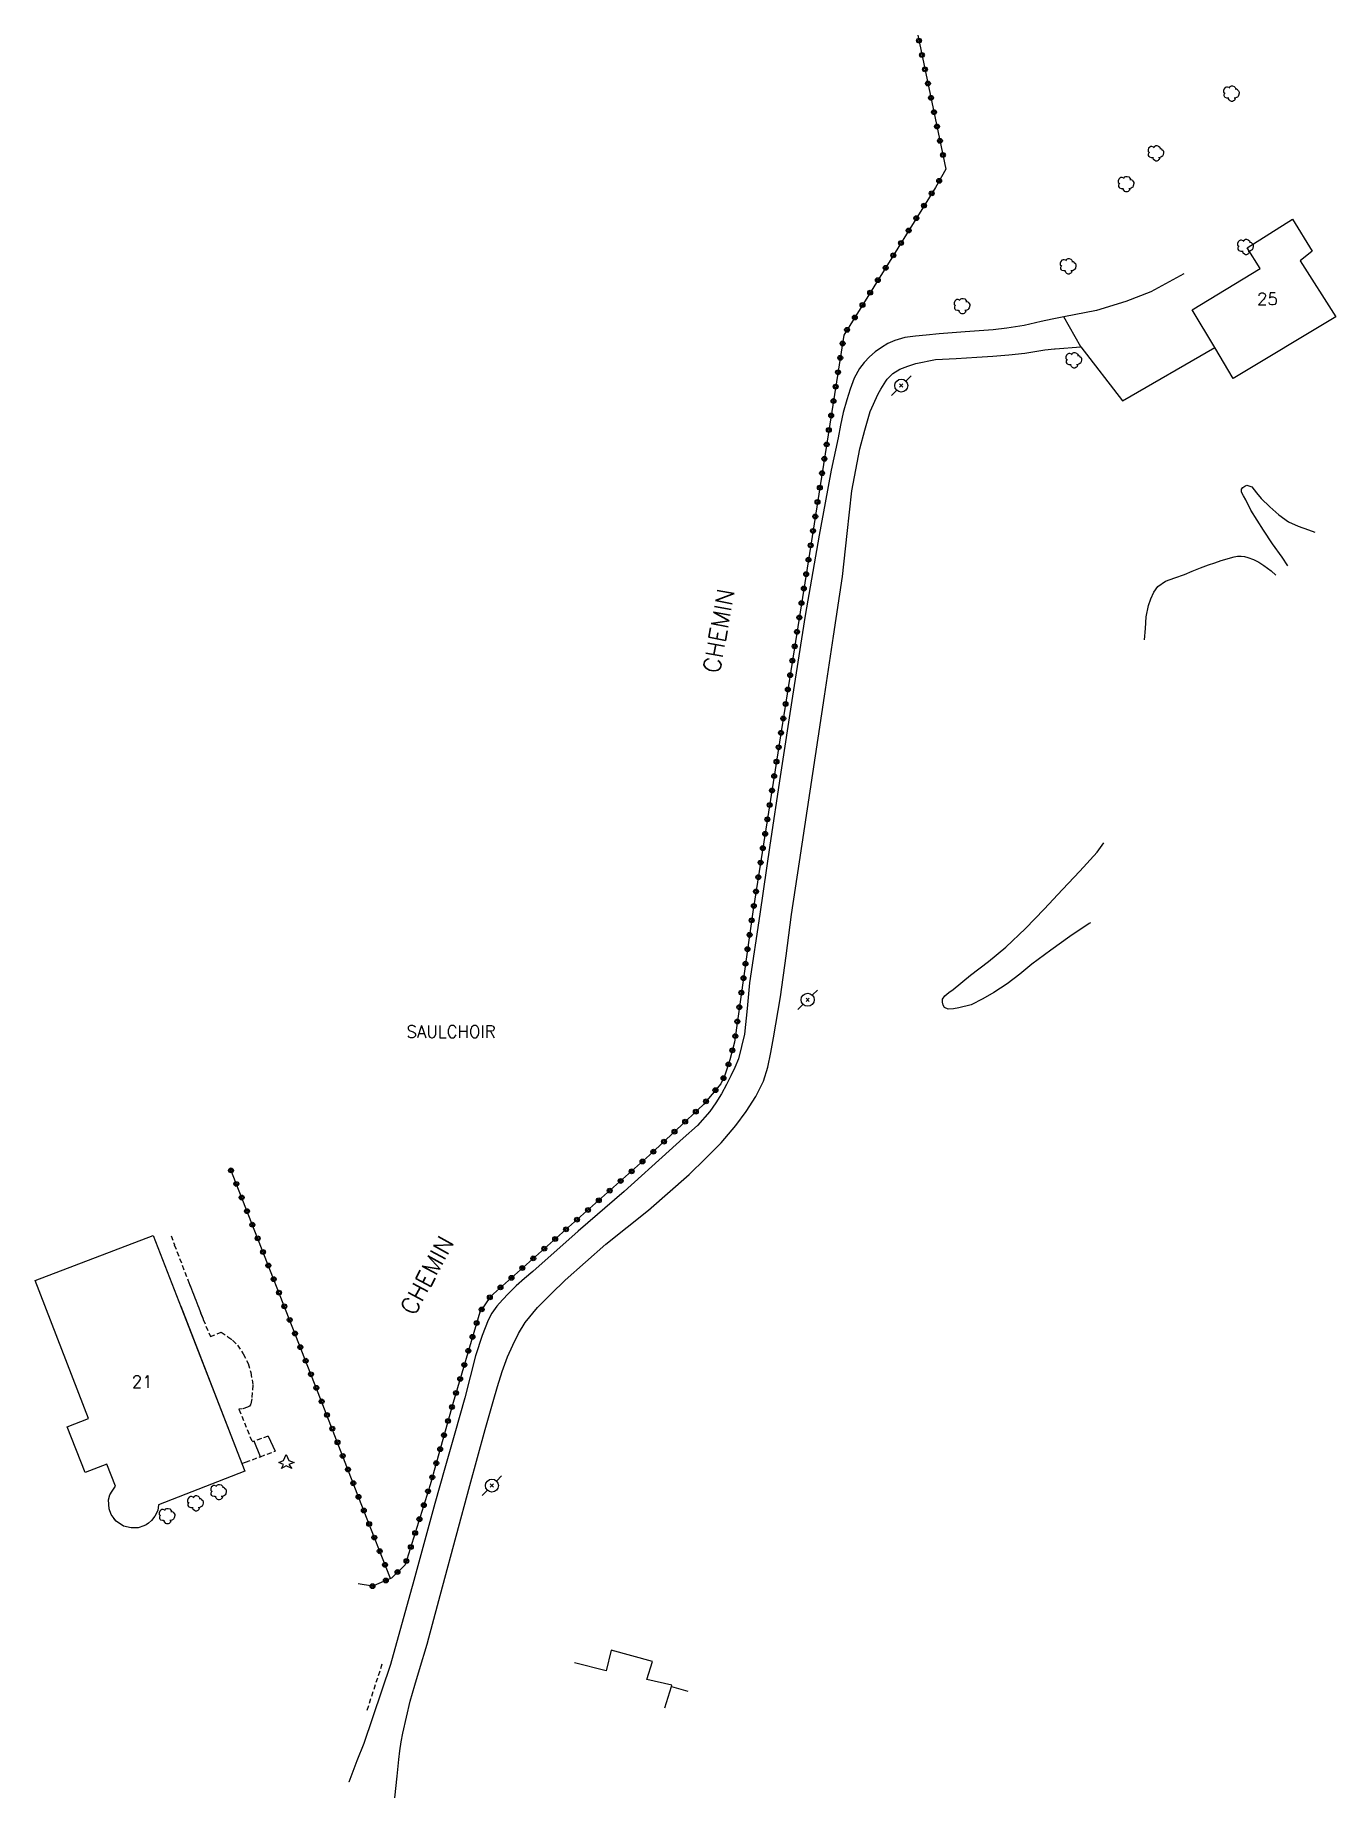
# Model space of a CAD drawing. Header units: millimetres. Extents: x 81000 to 81848, y 145999 to 147000.
# Drawn here: x 81232.6 to 81366.3, y 146681.6 to 146862.6 of the extents above; entities that cross this region are included whole.
import ezdxf
from ezdxf.enums import TextEntityAlignment as Align

# ---------------------------------------------------------------- set-up
doc = ezdxf.new("R2010")
doc.units = ezdxf.units.MM
doc.linetypes.add('DASHED', pattern=[0.75, 0.5, -0.25])
doc.layers.get('0').update_dxf_attribs({"linetype": 'CONTINUOUS'})
for name, color, linetype in [('W0017', 7, 'CONTINUOUS'), ('W0071', 7, 'CONTINUOUS'), ('W0101', 7, 'CONTINUOUS'), ('W0104', 1, 'CONTINUOUS'), ('W0105', 7, 'CONTINUOUS'), ('W0112', 1, 'DASHED'), ('W0300', 7, 'CONTINUOUS'), ('W0303', 7, 'CONTINUOUS'), ('W0323', 7, 'CONTINUOUS'), ('W0473', 7, 'CONTINUOUS'), ('W0515', 5, 'CONTINUOUS'), ('W0982', 7, 'CONTINUOUS'), ('W0989', 7, 'CONTINUOUS'), ('W0991', 7, 'CONTINUOUS')]:
    doc.layers.add(name, color=color, linetype=linetype)
doc.styles.get("Standard").update_dxf_attribs({"font": 'romans.shx', "width": 0.85})

msp = doc.modelspace()

# ---------------------------------------------------------------- texts
at = {"layer": 'W0982'}
msp.add_text('SAULCHOIR', height=1.25, dxfattribs=at).set_placement((81275.34, 146760.28), align=Align.MIDDLE_CENTER)
at = {"layer": 'W0989'}
for rotation, p in [(79.7517, (81302.84, 146801.44)), (61.5499, (81272.87, 146735.24))]:
    msp.add_text('CHEMIN', height=1.75, rotation=rotation, dxfattribs=at).set_placement(p, align=Align.MIDDLE_CENTER)
at = {"layer": 'W0991'}
for s, p in [('25', (81359.24, 146835.55)), ('21', (81243.6, 146724.32))]:
    msp.add_text(s, height=1.25, dxfattribs=at).set_placement(p, align=Align.MIDDLE_CENTER)

# ---------------------------------------------------------------- blocks, each defined once
blk = doc.blocks.new('T473')
for p, q in [((-0.166667, 0.166667), (0.166667, -0.166667)), ((-0.166667, -0.166667), (0.166667, 0.166667)), ((0.500001, 0.500001), (1.000002, 1.000002)), ((-1.000002, -1.000002), (-0.500001, -0.500001))]:
    blk.add_line(p, q)
blk.add_ellipse((0, 0), major_axis=(0.471405, 0.471405), ratio=1, start_param=5.4977871438, end_param=11.780972451)
blk = doc.blocks.new('T300')
for p, q in [((-0.8, 0.51), (-0.86, 0.34)), ((-0.86, 0.34), (-0.86, 0.17)), ((-0.86, 0.17), (-0.74, 0.06)), ((-0.69, 0.63), (-0.8, 0.51)), ((-0.8, -0.06), (-0.74, 0.06)), ((-0.74, 0.06), (-0.69, 0.11)), ((-0.57, 0.69), (-0.69, 0.63)), ((-0.46, 0.69), (-0.57, 0.69)), ((-0.29, 0.63), (-0.46, 0.69)), ((-0.29, 0.63), (-0.17, 0.74)), ((-0.23, 0.57), (-0.29, 0.63)), ((-0.17, 0.74), (-0.06, 0.8)), ((-0.06, 0.8), (0.06, 0.8)), ((0.06, 0.8), (0.23, 0.74)), ((0.23, 0.74), (0.34, 0.63)), ((0.34, 0.63), (0.4, 0.51)), ((0.46, 0.46), (0.34, 0.46)), ((0.4, 0.51), (0.4, 0.46)), ((0.57, 0.4), (0.46, 0.46)), ((0.57, 0.4), (0.69, 0.29)), ((0.69, 0.29), (0.74, 0.17)), ((0.74, 0.06), (0.69, -0.17)), ((0.74, 0.17), (0.74, 0.06)), ((-0.8, -0.17), (-0.8, -0.06)), ((-0.8, -0.23), (-0.8, -0.17)), ((-0.74, -0.34), (-0.8, -0.23)), ((-0.69, -0.4), (-0.74, -0.34)), ((-0.51, -0.46), (-0.69, -0.4)), ((-0.4, -0.46), (-0.51, -0.46)), ((-0.4, -0.46), (-0.34, -0.46)), ((-0.34, -0.46), (-0.34, -0.4)), ((-0.34, -0.51), (-0.34, -0.46)), ((-0.29, -0.63), (-0.34, -0.51)), ((-0.17, -0.74), (-0.29, -0.63)), ((-0.06, -0.8), (-0.17, -0.74)), ((0.06, -0.8), (-0.06, -0.8)), ((0.17, -0.74), (0.06, -0.8)), ((0.23, -0.69), (0.17, -0.74)), ((0.29, -0.46), (0.23, -0.46)), ((0.29, -0.63), (0.23, -0.69)), ((0.46, -0.4), (0.29, -0.46)), ((0.34, -0.51), (0.29, -0.63)), ((0.34, -0.51), (0.34, -0.46)), ((0.57, -0.34), (0.46, -0.4)), ((0.63, -0.29), (0.57, -0.34)), ((0.69, -0.17), (0.63, -0.29))]:
    blk.add_line(p, q)
blk = doc.blocks.new('T303')
for p, q in [((-0.77, 0), (-0.28, 0.21)), ((-0.28, -0.21), (-0.77, 0)), ((-0.28, 0.21), (0, 0.83)), ((0, 0.83), (0.28, 0.21)), ((0.28, 0.21), (0.83, 0)), ((0.83, 0), (0.28, -0.21)), ((-0.49, -0.63), (-0.28, -0.21)), ((0, -0.35), (-0.49, -0.63)), ((0.56, -0.63), (0, -0.35)), ((0.28, -0.21), (0.56, -0.63))]:
    blk.add_line(p, q)
blk = doc.blocks.new('t323o')
at = {"color": 0, "linetype": 'Continuous'}
for radius in [0.25, 0.15]:
    blk.add_circle((0, 0), radius, dxfattribs=at)

# ---------------------------------------------------------------- linework, layer by layer
at = {"layer": 'W0017'}
for points in [[(81350.65, 146838.11), (81347.24, 146836.28), (81344.69, 146835.27), (81341.68, 146834.35), (81338.31, 146833.72)], [(81340.06, 146830.63), (81344.33, 146825.08)], [(81344.33, 146825.08), (81353.82, 146830.54)]]:
    msp.add_lwpolyline(points, dxfattribs=at)
at = {"layer": 'W0071'}
for points in [[(81337.12, 146833.46), (81335.99, 146833.21), (81334.23, 146832.83), (81332.46, 146832.53), (81331.04, 146832.37), (81329.61, 146832.26), (81328.18, 146832.15), (81326.85, 146832.05), (81325.51, 146831.95), (81324.18, 146831.82), (81323.08, 146831.71), (81321.98, 146831.58), (81320.94, 146831.29), (81320.24, 146830.96), (81319.57, 146830.56), (81318.94, 146830.1), (81318.35, 146829.58), (81317.8, 146829.01), (81317.32, 146828.39), (81316.77, 146827.39), (81316.35, 146826.29), (81316, 146825.17), (81315.65, 146823.89), (81315.38, 146822.58), (81315.12, 146821.28), (81314.42, 146817.95), (81313.78, 146814.61), (81313.16, 146811.26), (81311.73, 146803.02), (81310.43, 146794.75), (81309.17, 146786.47), (81308.1, 146779.42), (81307.06, 146772.36), (81306.02, 146765.3), (81305.76, 146762.65), (81305.49, 146760.02), (81304.87, 146757.48), (81304.51, 146756.6), (81304.1, 146755.72), (81303.66, 146754.86), (81303.13, 146753.9), (81302.56, 146752.96), (81301.95, 146752.07), (81300.66, 146750.63), (81299.21, 146749.33), (81297.76, 146748.04), (81293.13, 146743.86), (81288.4, 146739.78), (81283.73, 146735.65), (81282.88, 146734.9), (81282.04, 146734.15), (81281.23, 146733.36), (81280.63, 146732.73), (81280.05, 146732.07), (81279.54, 146731.37), (81279.16, 146730.63), (81278.84, 146729.85), (81278.54, 146729.05), (81277.86, 146726.96), (81277.31, 146724.81), (81276.76, 146722.66), (81275.73, 146719.04), (81274.7, 146715.42), (81273.66, 146711.8), (81271.4, 146703.53), (81271.26, 146703.03), (81269.1, 146695.27), (81266.36, 146687.16), (81265.66, 146685.38), (81264.83, 146683.19), (81264.83, 146683.19)], [(81337.41, 146830.43), (81340.06, 146830.63), (81338.31, 146833.72), (81337.12, 146833.46)], [(81269.57, 146681.58), (81269.57, 146681.58), (81269.57, 146681.58), (81269.57, 146681.58), (81269.79, 146683.8), (81269.79, 146683.8), (81269.97, 146685.5), (81270.07, 146686.41), (81270.22, 146687.31), (81270.38, 146688.21), (81271.14, 146691.51), (81271.62, 146693.15), (81272.1, 146694.76), (81272.87, 146697.35), (81273.07, 146698.01), (81274.47, 146703.23), (81275.86, 146708.45), (81277.27, 146713.66), (81278.05, 146716.54), (81278.83, 146719.42), (81279.66, 146722.28), (81280.12, 146723.83), (81280.58, 146725.37), (81281.14, 146726.87), (81281.68, 146728.08), (81282.28, 146729.26), (81282.97, 146730.39), (81284.21, 146731.93), (81285.63, 146733.35), (81287.08, 146734.75), (81291.26, 146738.44), (81295.63, 146741.93), (81299.82, 146745.61), (81301.48, 146747.23), (81303.11, 146748.87), (81304.6, 146750.63), (81305.67, 146752.08), (81306.66, 146753.6), (81307.46, 146755.19), (81307.9, 146756.64), (81308.19, 146758.14), (81308.47, 146759.65), (81309.2, 146763.84), (81309.77, 146768.07), (81310.34, 146772.3), (81311.15, 146777.73), (81311.96, 146783.16), (81312.78, 146788.6), (81313.71, 146794.74), (81314.65, 146800.89), (81315.56, 146807.04), (81316.05, 146811.43), (81316.52, 146815.83), (81317.36, 146820.13), (81317.85, 146822.07), (81318.41, 146823.99), (81319.22, 146825.79), (81319.5, 146826.26), (81319.67, 146826.55), (81320.03, 146827.09), (81320.16, 146827.29), (81320.75, 146827.9), (81321.46, 146828.33), (81322.27, 146828.65), (81323.1, 146828.91), (81325.14, 146829.32), (81327.26, 146829.44), (81329.37, 146829.55), (81331.02, 146829.68), (81332.68, 146829.81), (81334.32, 146829.98), (81335.34, 146830.14), (81336.35, 146830.32), (81337.37, 146830.43), (81337.41, 146830.43)]]:
    msp.add_lwpolyline(points, dxfattribs=at)
at = {"layer": 'W0101'}
for points in [[(81355.71, 146827.38), (81353.82, 146830.54), (81351.51, 146834.41), (81358.5, 146838.67), (81357.14, 146840.79), (81361.81, 146843.73), (81363.83, 146840.45), (81362.61, 146839.46), (81366.26, 146833.69)], [(81243.2, 146709.29), (81242.48, 146709.29), (81241.66, 146709.48), (81240.91, 146709.98), (81240.41, 146710.66), (81240.2, 146711.27), (81240.15, 146712.19), (81240.26, 146712.68), (81240.5, 146713.08), (81240.85, 146713.57), (81239.95, 146715.86), (81237.73, 146714.98), (81235.89, 146719.69), (81238.07, 146720.52), (81232.61, 146734.71), (81244.74, 146739.35), (81253.84, 146715.91), (81254.14, 146715.14), (81245.29, 146711.67), (81245.2, 146711.1), (81244.89, 146710.5), (81244.55, 146710.05), (81244.24, 146709.8), (81244.01, 146709.61), (81243.78, 146709.52)]]:
    msp.add_lwpolyline(points, close=True, dxfattribs=at)
for points in [[(81247.56, 146732.08), (81253.84, 146715.91), (81254.14, 146715.14), (81245.29, 146711.67), (81245.2, 146711.1), (81244.89, 146710.5), (81244.55, 146710.05), (81244.24, 146709.8), (81244.01, 146709.61), (81243.78, 146709.52), (81243.2, 146709.29)], [(81243.2, 146709.29), (81242.48, 146709.29), (81241.66, 146709.48), (81240.91, 146709.98), (81240.7, 146710.27)], [(81297.3, 146690.8), (81297.98, 146692.99), (81298.02, 146693.13), (81295.47, 146693.74), (81296.03, 146695.56), (81291.8, 146696.74), (81291.27, 146694.6), (81288.02, 146695.43)]]:
    msp.add_lwpolyline(points, dxfattribs=at)
at = {"layer": 'W0101', "const_width": 0.002}
msp.add_lwpolyline([(81295.47, 146693.74), (81295.47, 146693.74), (81295.47, 146693.74)], close=True, dxfattribs=at)
at = {"layer": 'W0104'}
msp.add_lwpolyline([(81297.98, 146692.99), (81299.67, 146692.53)], dxfattribs=at)
at = {"layer": 'W0105'}
for points in [[(81256.55, 146718.73), (81257.25, 146717.19)], [(81256.55, 146718.73), (81257.25, 146717.19)], [(81255.74, 146716.61), (81255.11, 146718.22)], [(81255.74, 146716.61), (81255.11, 146718.22)]]:
    msp.add_lwpolyline(points, dxfattribs=at)
at = {"layer": 'W0112'}
for points in [[(81246.57, 146739.31), (81246.92, 146738.37), (81246.9, 146738.38), (81249.86, 146730.73), (81249.86, 146730.72), (81250.61, 146728.95), (81251.7, 146729.4), (81252.41, 146728.94), (81252.89, 146728.57), (81253.38, 146728.08), (81253.98, 146727.17), (81254.49, 146726.18), (81254.77, 146725.25), (81254.97, 146723.95), (81254.85, 146722.55), (81254.76, 146722.02), (81254.62, 146721.81), (81254.42, 146721.69), (81253.88, 146721.52), (81253.54, 146721.48), (81254.9, 146718.14)], [(81248.36, 146734.61), (81249.86, 146730.73), (81249.86, 146730.72), (81250.61, 146728.95), (81251.7, 146729.4), (81252.41, 146728.94), (81252.89, 146728.57), (81253.38, 146728.08), (81253.98, 146727.17), (81254.49, 146726.18), (81254.77, 146725.25), (81254.97, 146723.95), (81254.85, 146722.55), (81254.76, 146722.02), (81254.62, 146721.81), (81254.42, 146721.69), (81253.88, 146721.52), (81253.54, 146721.48), (81254.9, 146718.14)], [(81256.55, 146718.73), (81255.11, 146718.22), (81254.9, 146718.14)], [(81256.55, 146718.73), (81255.11, 146718.22), (81254.9, 146718.14)], [(81253.84, 146715.91), (81254.23, 146716.04), (81254.22, 146716.04), (81255.68, 146716.59), (81255.74, 146716.61), (81257.25, 146717.19)], [(81253.84, 146715.91), (81254.23, 146716.04), (81254.22, 146716.04), (81255.68, 146716.59), (81255.74, 146716.61), (81257.25, 146717.19)], [(81268.24, 146695.3), (81266.63, 146690.36)]]:
    msp.add_lwpolyline(points, dxfattribs=at)
at = {"layer": 'W0323'}
for points in [[(81323.31, 146862.63), (81326.2, 146848.86)], [(81326.2, 146848.86), (81325.12, 146847), (81325.11, 146846.99), (81322.48, 146842.75), (81315.71, 146831.83), (81312.17, 146809.38), (81309.3, 146791.31), (81306.35, 146772.57), (81304.46, 146759.2), (81304, 146757.39), (81303.49, 146755.82), (81303.07, 146754.93), (81301.28, 146752.8), (81295.74, 146747.57), (81279.38, 146733.07), (81278.3, 146731.45), (81278.3, 146731.46), (81275.38, 146721.58), (81275.38, 146721.56), (81273.2, 146713.72), (81273.19, 146713.72), (81270.63, 146705.51), (81269.21, 146704.15), (81269.1, 146704.11), (81267.68, 146703.48), (81267.28, 146703.31), (81265.78, 146703.55)], [(81269.1, 146704.11), (81266.35, 146711.16), (81261.93, 146722.57), (81252.63, 146746.26)]]:
    msp.add_lwpolyline(points, dxfattribs=at)
at = {"layer": 'W0515'}
for points in [[(81361.32, 146808.13), (81360.77, 146809), (81359.77, 146810.39), (81358.82, 146811.8), (81358.17, 146812.82), (81357.55, 146813.85), (81357.01, 146814.92), (81356.79, 146815.3), (81356.58, 146815.68), (81356.57, 146816.01), (81356.71, 146816.17), (81356.92, 146816.32), (81357.13, 146816.41), (81357.63, 146816.23), (81358.1, 146815.64), (81358.58, 146815.05), (81359.49, 146814.19), (81360.42, 146813.36), (81361.42, 146812.64), (81362.41, 146812.19), (81363.45, 146811.82), (81364.11, 146811.57)], [(81346.6, 146800.51), (81346.6, 146800.51), (81346.72, 146801.69), (81346.79, 146802.89), (81347.01, 146804.04), (81347.27, 146804.74), (81347.58, 146805.42), (81347.99, 146806.01), (81348.77, 146806.54), (81349.73, 146806.9), (81350.7, 146807.23), (81351.52, 146807.58), (81352.35, 146807.91), (81353.19, 146808.22), (81353.84, 146808.44), (81354.49, 146808.66), (81355.11, 146808.85), (81355.46, 146808.95), (81355.82, 146809.06), (81356.18, 146809.12), (81356.53, 146809.12), (81356.88, 146809.07), (81357.23, 146808.99), (81357.81, 146808.78), (81358.36, 146808.49), (81358.88, 146808.15), (81359.61, 146807.61), (81360.09, 146807.16)], [(81335.04, 146767.2), (81333.78, 146766.17), (81332.49, 146765.17), (81331.13, 146764.29), (81329.98, 146763.63), (81328.78, 146763.04), (81327.54, 146762.72), (81326.99, 146762.63), (81326.44, 146762.58), (81326.05, 146762.74), (81325.92, 146762.98), (81325.85, 146763.3), (81325.86, 146763.6), (81326.08, 146763.97), (81326.51, 146764.28), (81326.93, 146764.59), (81328.73, 146766.07), (81330.58, 146767.49), (81332.37, 146768.96), (81334.37, 146770.86), (81336.29, 146772.84), (81338.17, 146774.86), (81339.97, 146776.76), (81341.73, 146778.7), (81342.42, 146779.67)], [(81341.04, 146771.46), (81340.91, 146771.38), (81338.92, 146770.05), (81336.98, 146768.63), (81335.04, 146767.2)]]:
    msp.add_lwpolyline(points, dxfattribs=at)

# ---------------------------------------------------------------- block references
at = {"layer": 'W0300'}
for p in [(81355.59, 146856.62), (81347.83, 146850.51), (81344.76, 146847.33), (81357.04, 146840.89), (81338.81, 146838.88), (81327.9, 146834.8), (81339.39, 146829.24), (81251.5, 146712.97), (81249.13, 146711.82), (81246.2, 146710.5)]:
    msp.add_blockref('T300', p, dxfattribs=at)
at = {"layer": 'W0303'}
msp.add_blockref('T303', (81258.4, 146716.02), dxfattribs=at)
at = {"layer": 'W0323'}
for p, rotation in [((81323.43, 146862.07), 281.8603963946667), ((81323.73, 146860.6), 281.8603963946667), ((81324.04, 146859.13), 281.8603963946667), ((81324.35, 146857.67), 281.8603963946667), ((81324.66, 146856.2), 281.8603963946667), ((81324.97, 146854.73), 281.8603963946667), ((81325.28, 146853.26), 281.8603963946667), ((81325.58, 146851.79), 281.8603963946667), ((81325.89, 146850.33), 281.8603963946667), ((81325.51, 146847.68), 239.7435628368609), ((81323.95, 146845.12), 238.2014774339993), ((81324.74, 146846.39), 238.2014774339993), ((81323.16, 146843.84), 238.2014774339993), ((81322.37, 146842.57), 238.1946416858636), ((81320.79, 146840.02), 238.1946416858636), ((81321.58, 146841.29), 238.1946416858636), ((81320, 146838.74), 238.1946416858636), ((81318.41, 146836.19), 238.1946416858636), ((81319.2, 146837.47), 238.1946416858636), ((81317.62, 146834.92), 238.1946416858636), ((81316.04, 146832.37), 238.1946416858636), ((81316.83, 146833.64), 238.1946416858636), ((81315.58, 146830.97), 261.0361524196011), ((81315.34, 146829.49), 261.0361524196011), ((81315.11, 146828.01), 261.0361524196011), ((81314.87, 146826.53), 261.0361524196011), ((81314.41, 146823.57), 261.0361524196011), ((81314.64, 146825.05), 261.0361524196011), ((81314.17, 146822.08), 261.0361524196011), ((81313.94, 146820.6), 261.0361524196011), ((81313.71, 146819.12), 261.0361524196011), ((81313.24, 146816.16), 261.0361524196011), ((81313.47, 146817.64), 261.0361524196011), ((81313, 146814.68), 261.0361524196011), ((81312.77, 146813.19), 261.0361524196011), ((81312.54, 146811.71), 261.0361524196011), ((81312.3, 146810.23), 261.0361524196011), ((81311.83, 146807.27), 260.9793522160238), ((81312.07, 146808.75), 260.9793522160238), ((81311.6, 146805.79), 260.9793522160238), ((81311.36, 146804.3), 260.9793522160238), ((81311.13, 146802.82), 260.9793522160238), ((81310.66, 146799.86), 260.9793522160238), ((81310.89, 146801.34), 260.9793522160238), ((81310.42, 146798.38), 260.9793522160238), ((81310.19, 146796.9), 260.9793522160238), ((81309.95, 146795.42), 260.9793522160238), ((81309.72, 146793.93), 260.9793522160238), ((81309.25, 146790.97), 261.0631848133224), ((81309.48, 146792.45), 260.9793522160238), ((81309.01, 146789.49), 261.0631848133224), ((81308.78, 146788.01), 261.0631848133224), ((81308.55, 146786.53), 261.0631848133224), ((81308.08, 146783.56), 261.0631848133224), ((81308.32, 146785.04), 261.0631848133224), ((81307.85, 146782.08), 261.0631848133224), ((81307.62, 146780.6), 261.0631848133224), ((81307.38, 146779.12), 261.0631848133224), ((81307.15, 146777.64), 261.0631848133224), ((81306.68, 146774.67), 261.0631848133224), ((81306.92, 146776.15), 261.0631848133224), ((81306.45, 146773.19), 261.0631848133224), ((81306.23, 146771.71), 261.9575168146505), ((81306.02, 146770.22), 261.9575168146505), ((81305.6, 146767.25), 261.9575168146505), ((81305.81, 146768.74), 261.9575168146505), ((81305.39, 146765.77), 261.9575168146505), ((81305.18, 146764.28), 261.9575168146505), ((81304.97, 146762.79), 261.9575168146505), ((81304.76, 146761.31), 261.9575168146505), ((81304.25, 146758.36), 255.5707671839701), ((81304.55, 146759.82), 261.9575168146505), ((81303.85, 146756.91), 252.2354680275849), ((81303.34, 146755.5), 244.4240552900715), ((81301.55, 146753.12), 229.9363534185883), ((81302.51, 146754.27), 229.9363534185883), ((81299.4, 146751.03), 223.3773993910914), ((81300.49, 146752.06), 223.3773993910914), ((81298.31, 146750), 223.3773993910914), ((81296.13, 146747.94), 223.3773993910914), ((81297.22, 146748.97), 223.3773993910914), ((81252.73, 146746.02), 111.437601499103), ((81293.9, 146745.93), 221.5466837494805), ((81295.02, 146746.93), 221.5466837494805), ((81253.27, 146744.63), 111.437601499103), ((81291.65, 146743.94), 221.5466837494805), ((81292.77, 146744.94), 221.5466837494805), ((81253.82, 146743.23), 111.437601499103), ((81289.41, 146741.95), 221.5466837494805), ((81290.53, 146742.95), 221.5466837494805), ((81254.37, 146741.83), 111.437601499103), ((81254.92, 146740.44), 111.437601499103), ((81288.28, 146740.96), 221.5466837494805), ((81255.47, 146739.04), 111.437601499103), ((81286.04, 146738.97), 221.5466837494805), ((81287.16, 146739.97), 221.5466837494805), ((81256.01, 146737.64), 111.437601499103), ((81283.79, 146736.98), 221.5466837494805), ((81284.92, 146737.98), 221.5466837494805), ((81256.56, 146736.25), 111.437601499103), ((81257.11, 146734.85), 111.437601499103), ((81281.55, 146734.99), 221.5466837494805), ((81282.67, 146735.99), 221.5466837494805), ((81257.66, 146733.46), 111.437601499103), ((81279.32, 146732.98), 236.1876799295571), ((81280.42, 146734), 221.5466837494805), ((81258.21, 146732.06), 111.437601499103), ((81278.49, 146731.74), 236.1876799295571), ((81258.76, 146730.66), 111.437601499103), ((81259.3, 146729.27), 111.437601499103), ((81277.97, 146730.35), 253.5709037721539), ((81259.85, 146727.87), 111.437601499103), ((81277.12, 146727.48), 253.5709037721539), ((81277.55, 146728.92), 253.5709037721539), ((81260.4, 146726.47), 111.437601499103), ((81276.7, 146726.04), 253.5709037721539), ((81260.95, 146725.08), 111.437601499103), ((81276.27, 146724.6), 253.5709037721539), ((81261.5, 146723.68), 111.437601499103), ((81262.04, 146722.29), 111.159569139725), ((81275.85, 146723.16), 253.5709037721539), ((81262.59, 146720.89), 111.159569139725), ((81275.03, 146720.28), 254.4133386390541), ((81275.43, 146721.72), 253.5709037721539), ((81263.13, 146719.49), 111.159569139725), ((81274.62, 146718.83), 254.4133386390541), ((81263.67, 146718.09), 111.159569139725), ((81264.21, 146716.69), 111.159569139725), ((81274.22, 146717.39), 254.4133386390541), ((81264.75, 146715.29), 111.159569139725), ((81273.82, 146715.94), 254.4133386390541), ((81265.29, 146713.89), 111.159569139725), ((81272.98, 146713.06), 252.7135528292494), ((81273.41, 146714.5), 254.4133386390541), ((81265.83, 146712.49), 111.159569139725), ((81266.38, 146711.09), 111.2857642027778), ((81272.54, 146711.63), 252.7135528292494), ((81266.92, 146709.7), 111.2857642027778), ((81272.09, 146710.2), 252.7135528292494), ((81267.46, 146708.3), 111.2857642027778), ((81271.65, 146708.77), 252.7135528292494), ((81268.01, 146706.9), 111.2857642027778), ((81270.75, 146705.9), 252.7135528292494), ((81271.2, 146707.34), 252.7135528292494), ((81268.55, 146705.5), 111.2857642027778), ((81268.64, 146703.9), 203.7034716216711), ((81269.84, 146704.76), 223.5333170767903), ((81267.26, 146703.31), 171.0332500763956)]:
    msp.add_blockref('t323o', p, dxfattribs=dict(at, rotation=rotation))
at = {"layer": 'W0473'}
for p in [(81321.61, 146826.64), (81311.99, 146763.55), (81279.54, 146713.64)]:
    msp.add_blockref('T473', p, dxfattribs=at)

msp.set_redraw_order([(e.dxf.handle, doc.entitydb.next_handle()) for e in msp.query("TEXT MTEXT ATTDEF DIMENSION ARC_DIMENSION")])  # texts and dimensions are drawn at this point

doc.saveas('drawing.dxf')
